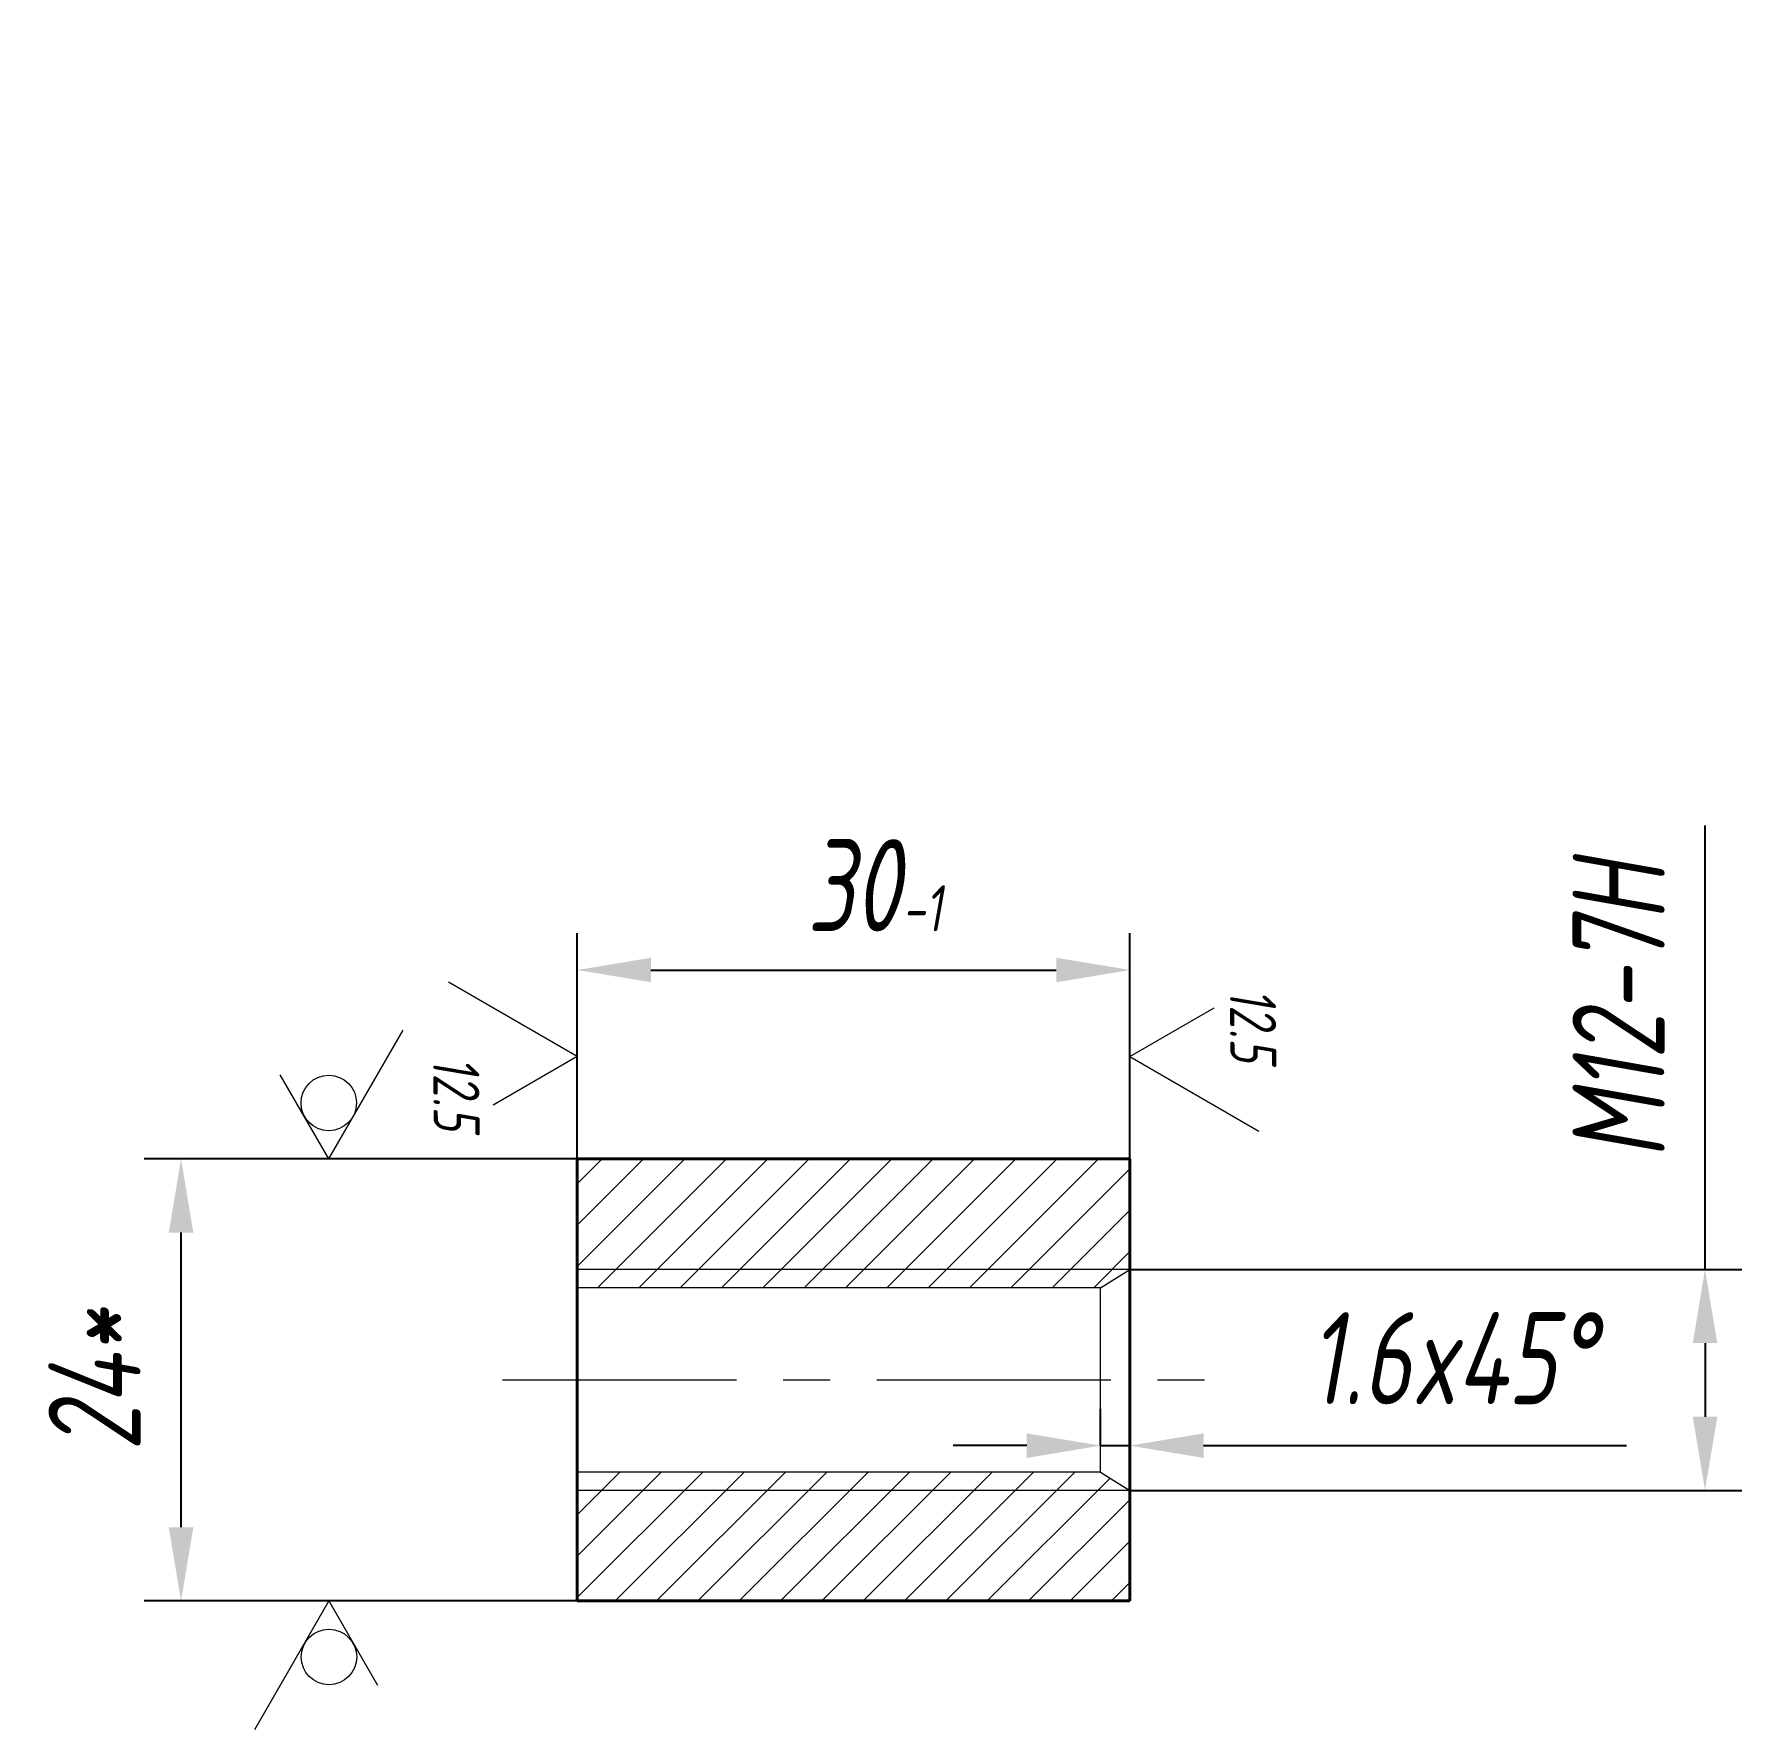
# Model space of a CAD drawing. Header units: millimetres. Extents: x 2336 to 4117, y 14795 to 41339.
# Drawn here: x 3154.7 to 3247.4, y 17926.5 to 18018.6 of the extents above; entities that cross this region are included whole.
import ezdxf

# ---------------------------------------------------------------- set-up
doc = ezdxf.new("R2010")
doc.units = ezdxf.units.MM
doc.linetypes.add('CENTERX2', pattern=[20.32, 12.7, -2.54, 2.54, -2.54])
doc.layers.add('РАЗМЕРЫ', color=7, linetype='Continuous', lineweight=18)
doc.styles.get("Standard").update_dxf_attribs({"font": 'simplex.shx', "width": 0.7, "oblique": 10})
doc.dimstyles.new('STAND1', dxfattribs={"dimtxt": 5, "dimasz": 4, "dimexe": 2, "dimexo": 0, "dimgap": 2, "dimtad": 1, "dimdec": 0, "dimzin": 0, "dimdsep": 46, "dimtxsty": 'Standard', "dimcen": 0, "dimadec": 0, "dimazin": 0, "dimtfac": 1, "dimtdec": 0, "dimtmove": 0, "dimatfit": 3, "dimfxl": 3, "dimtolj": 1, "dimtzin": 0, "dimarcsym": 1})
doc.dimstyles.new('STAND2-1', dxfattribs={"dimtxt": 2.5, "dimasz": 2, "dimexe": 2, "dimexo": 0, "dimgap": 1, "dimtad": 1, "dimdec": 0, "dimzin": 0, "dimdsep": 46, "dimtxsty": 'Standard', "dimcen": 0, "dimadec": 0, "dimazin": 0, "dimtfac": 1, "dimtdec": 0, "dimtmove": 0, "dimatfit": 3, "dimfxl": 3, "dimtolj": 1, "dimtzin": 0, "dimarcsym": 1})

msp = doc.modelspace()

# ---------------------------------------------------------------- blocks, each defined once
blk = doc.blocks.new('*D5456')
at = {"layer": 'DEFPOINTS', "color": 0, "lineweight": 18}
for p in [(3214.168, 17967.763), (3184.168, 17957.503), (3214.168, 17957.503)]:
    blk.add_point(p, dxfattribs=at)
at = {"layer": 'РАЗМЕРЫ', "color": 0, "lineweight": -2}
for p, q in [((3184.168, 17957.503), (3184.168, 17969.763)), ((3214.168, 17957.503), (3214.168, 17969.763)), ((3188.168, 17967.763), (3210.168, 17967.763))]:
    blk.add_line(p, q, dxfattribs=at)
at = {"layer": 'РАЗМЕРЫ', "color": 0, "lineweight": 18}
for points in [[(3188.168, 17968.429), (3188.168, 17967.096), (3184.168, 17967.763)], [(3210.168, 17967.096), (3210.168, 17968.429), (3214.168, 17967.763)]]:
    blk.add_solid(points, dxfattribs=at)
at = {"layer": 'РАЗМЕРЫ', "color": 0, "lineweight": 18, "insert": (3199.168, 17972.366), "char_height": 5, "attachment_point": 5}
blk.add_mtext('\\A1;30', dxfattribs=at)
blk = doc.blocks.new('*D5458')
at = {"layer": 'DEFPOINTS', "color": 0, "lineweight": 18}
for p in [(3162.66, 17957.503), (3184.168, 17957.503), (3184.168, 17933.503)]:
    blk.add_point(p, dxfattribs=at)
at = {"layer": 'РАЗМЕРЫ', "color": 0, "lineweight": -2}
for p, q in [((3184.168, 17957.503), (3160.66, 17957.503)), ((3162.66, 17937.503), (3162.66, 17953.503)), ((3184.168, 17933.503), (3160.66, 17933.503))]:
    blk.add_line(p, q, dxfattribs=at)
at = {"layer": 'РАЗМЕРЫ', "color": 0, "lineweight": 18}
for points in [[(3163.326, 17953.503), (3161.993, 17953.503), (3162.66, 17957.503)], [(3161.993, 17937.503), (3163.326, 17937.503), (3162.66, 17933.503)]]:
    blk.add_solid(points, dxfattribs=at)
at = {"layer": 'РАЗМЕРЫ', "color": 0, "lineweight": 18, "insert": (3157.966, 17945.503), "char_height": 5, "attachment_point": 5, "rotation": 90}
blk.add_mtext('\\A1;24*', dxfattribs=at)
blk = doc.blocks.new('*D5459')
at = {"layer": 'DEFPOINTS', "color": 0, "lineweight": 18}
for p in [(3214.168, 17951.503), (3214.168, 17939.503), (3245.388, 17939.503)]:
    blk.add_point(p, dxfattribs=at)
at = {"layer": 'РАЗМЕРЫ', "color": 0, "lineweight": -2}
for p, q in [((3245.388, 17951.503), (3245.388, 17975.609)), ((3245.388, 17951.503), (3245.388, 17975.609)), ((3214.168, 17951.503), (3247.388, 17951.503)), ((3245.388, 17947.503), (3245.388, 17943.503)), ((3214.168, 17939.503), (3247.388, 17939.503))]:
    blk.add_line(p, q, dxfattribs=at)
at = {"layer": 'РАЗМЕРЫ', "color": 0, "lineweight": 18}
for points in [[(3246.055, 17947.503), (3244.722, 17947.503), (3245.388, 17951.503)], [(3244.722, 17943.503), (3246.055, 17943.503), (3245.388, 17939.503)]]:
    blk.add_solid(points, dxfattribs=at)
at = {"layer": 'РАЗМЕРЫ', "color": 0, "lineweight": 18, "insert": (3240.695, 17965.556), "char_height": 5, "attachment_point": 5, "rotation": 90}
blk.add_mtext('\\A1;М12-7H', dxfattribs=at)
blk = doc.blocks.new('*D5460')
at = {"layer": 'DEFPOINTS', "color": 0, "lineweight": 18}
for p in [(3212.568, 17941.938), (3214.168, 17941.938), (3214.168, 17941.938)]:
    blk.add_point(p, dxfattribs=at)
at = {"layer": 'РАЗМЕРЫ', "color": 0, "lineweight": -2}
for p, q in [((3212.568, 17941.938), (3212.568, 17943.938)), ((3214.168, 17941.938), (3214.168, 17943.938)), ((3208.568, 17941.938), (3204.568, 17941.938)), ((3212.568, 17941.938), (3214.168, 17941.938)), ((3218.168, 17941.938), (3241.128, 17941.938)), ((3218.168, 17941.938), (3241.128, 17941.938))]:
    blk.add_line(p, q, dxfattribs=at)
at = {"layer": 'РАЗМЕРЫ', "color": 0, "lineweight": 18}
for points in [[(3208.568, 17941.271), (3208.568, 17942.605), (3212.568, 17941.938)], [(3218.168, 17942.605), (3218.168, 17941.271), (3214.168, 17941.938)]]:
    blk.add_solid(points, dxfattribs=at)
at = {"layer": 'РАЗМЕРЫ', "color": 0, "lineweight": 18, "insert": (3231.648, 17946.686), "char_height": 5, "attachment_point": 5}
blk.add_mtext('\\A1;1.6x45%%d', dxfattribs=at)
blk = doc.blocks.new('*D5461')
at = {"layer": 'РАЗМЕРЫ', "color": 0, "lineweight": 18, "insert": (3220.857, 17964.757), "char_height": 2.5, "attachment_point": 5, "rotation": 270.39671}
blk.add_mtext('\\A1;12.5', dxfattribs=at)
blk = doc.blocks.new('*D5462')
at = {"layer": 'РАЗМЕРЫ', "color": 0, "lineweight": 18, "insert": (3177.607, 17961.046), "char_height": 2.5, "attachment_point": 5, "rotation": 270.39671}
blk.add_mtext('\\A1;12.5', dxfattribs=at)
blk = doc.blocks.new('*D5457')
at = {"layer": 'DEFPOINTS', "color": 0, "lineweight": 18}
for p in [(3271.518, 18151.323), (3251.518, 18143.065), (3271.518, 18086.905)]:
    blk.add_point(p, dxfattribs=at)
at = {"layer": 'РАЗМЕРЫ', "color": 0, "lineweight": 18, "insert": (3202.885, 17971.111), "char_height": 2.5, "attachment_point": 5}
blk.add_mtext('\\A1;-1', dxfattribs=at)

# ---------------------------------------------------------------- dimensions: what is measured, and where the dimension line sits
at = {"layer": 'РАЗМЕРЫ', "color": 0, "lineweight": 18}
dim = msp.add_linear_dim(base=(3271.518, 18086.905), p1=(3251.518, 18143.065), p2=(3271.518, 18151.323), text='-1', dimstyle='STAND2-1', override={"dimse1": 1, "dimse2": 1, "dimsd1": 1, "dimsd2": 1, "dimtmove": 2}, dxfattribs=at)
dim.commit()
dim.dimension.update_dxf_attribs({"geometry": '*D5457', "text_midpoint": (3202.885, 17971.111), "dimtype": 160})
for center, mpoint, picture, middle in [((3218.196, 18002.578), (3218.086, 18018.578), '*D5461', (3218.458, 17964.741)), ((3174.946, 17998.867), (3174.835, 18014.867), '*D5462', (3175.208, 17961.03))]:
    dim = msp.add_radius_dim(center=center, mpoint=mpoint, text='12.5', dimstyle='STAND2-1', override={"dimse1": 1, "dimsd1": 1, "dimsd2": 1}, dxfattribs=at)
    dim.commit()
    dim.dimension.update_dxf_attribs({"geometry": picture, "text_midpoint": middle, "dimtype": 164})
for base, p1, p2, text, picture, middle in [((3245.388, 17939.503), (3214.168, 17951.503), (3214.168, 17939.503), 'М12-7H', '*D5459', (3245.388, 17965.556)), ((3162.66, 17957.503), (3184.168, 17933.503), (3184.168, 17957.503), '24*', '*D5458', (3162.66, 17945.503))]:
    dim = msp.add_linear_dim(base=base, p1=p1, p2=p2, angle=90, text=text, dimstyle='STAND1', dxfattribs=at)
    dim.commit()
    dim.dimension.update_dxf_attribs({"geometry": picture, "text_midpoint": middle, "dimtype": 160})
dim = msp.add_linear_dim(base=(3214.168, 17967.763), p1=(3184.168, 17957.503), p2=(3214.168, 17957.503), dimstyle='STAND1', dxfattribs=at)
dim.commit()
dim.dimension.update_dxf_attribs({"geometry": '*D5456', "text_midpoint": (3199.168, 17972.366)})
dim = msp.add_linear_dim(base=(3214.168, 17941.938), p1=(3212.568, 17941.938), p2=(3214.168, 17941.938), text='1.6x45%%d', dimstyle='STAND1', dxfattribs=at)
dim.commit()
dim.dimension.update_dxf_attribs({"geometry": '*D5460', "text_midpoint": (3231.648, 17946.686)})

# ---------------------------------------------------------------- hatches: boundary and pattern name
at = {"layer": 'РАЗМЕРЫ', "lineweight": 18}
h = msp.add_hatch(dxfattribs=at)
h.set_pattern_fill('ANSI31', color=0, scale=0.5)
h.set_pattern_definition([(45, (-1115537.1414, -826575.4937), (-1.1225320151, 1.1225320151), [])])
h.paths.add_polyline_path([(3184.168, 17951.503), (3184.168, 17957.503), (3214.168, 17957.503), (3214.168, 17951.503)])
h.paths.add_polyline_path([(3184.168, 17951.503), (3214.168, 17951.503), (3212.568, 17950.503), (3184.168, 17950.503)])
h.paths.add_polyline_path([(3214.168, 17939.503), (3214.168, 17933.503), (3184.168, 17933.503), (3184.168, 17939.503)])
h.paths.add_polyline_path([(3214.168, 17939.503), (3184.168, 17939.503), (3184.168, 17940.503), (3212.568, 17940.503)])

# ---------------------------------------------------------------- linework, layer by layer
at = {"color": 7, "linetype": 'Continuous', "lineweight": 40}
for p, q in [((3214.168, 17957.503), (3184.168, 17957.503)), ((3184.168, 17957.503), (3184.168, 17933.503)), ((3214.168, 17957.503), (3214.168, 17933.503)), ((3184.168, 17933.503), (3214.168, 17933.503))]:
    msp.add_line(p, q, dxfattribs=at)
at = {"layer": 'РАЗМЕРЫ', "color": 0, "lineweight": 18}
for p, q in [((3184.168, 17963.06), (3177.171, 17967.1)), ((3214.168, 17963.06), (3218.74, 17965.7)), ((3170.682, 17957.503), (3174.722, 17964.5)), ((3184.168, 17963.06), (3179.596, 17960.42)), ((3214.168, 17963.06), (3221.166, 17959.02)), ((3170.682, 17957.503), (3168.043, 17962.075)), ((3214.168, 17951.503), (3184.168, 17951.503)), ((3212.568, 17950.503), (3214.168, 17951.503)), ((3214.168, 17945.503), (3214.168, 17951.503)), ((3212.568, 17950.503), (3184.168, 17950.503)), ((3212.568, 17940.503), (3212.568, 17950.503)), ((3212.568, 17940.503), (3184.168, 17940.503)), ((3212.568, 17940.503), (3214.168, 17939.503)), ((3214.168, 17939.503), (3214.168, 17940.503)), ((3214.168, 17939.503), (3184.168, 17939.503)), ((3214.168, 17939.503), (3212.568, 17939.503)), ((3170.682, 17933.503), (3166.642, 17926.505)), ((3170.682, 17933.503), (3173.322, 17928.93))]:
    msp.add_line(p, q, dxfattribs=at)
at = {"layer": 'РАЗМЕРЫ', "color": 0, "linetype": 'CENTERX2', "lineweight": 18}
msp.add_line((3180.114, 17945.503), (3219.277, 17945.503), dxfattribs=at)
at = {"layer": 'РАЗМЕРЫ', "color": 0, "lineweight": 18}
for centre in [(3170.678, 17960.543), (3170.687, 17930.462)]:
    msp.add_circle(centre, 1.507, dxfattribs=at)

msp.set_redraw_order([(e.dxf.handle, doc.entitydb.next_handle()) for e in msp.query("TEXT MTEXT ATTDEF DIMENSION ARC_DIMENSION")])  # texts and dimensions are drawn at this point

doc.saveas('drawing.dxf')
